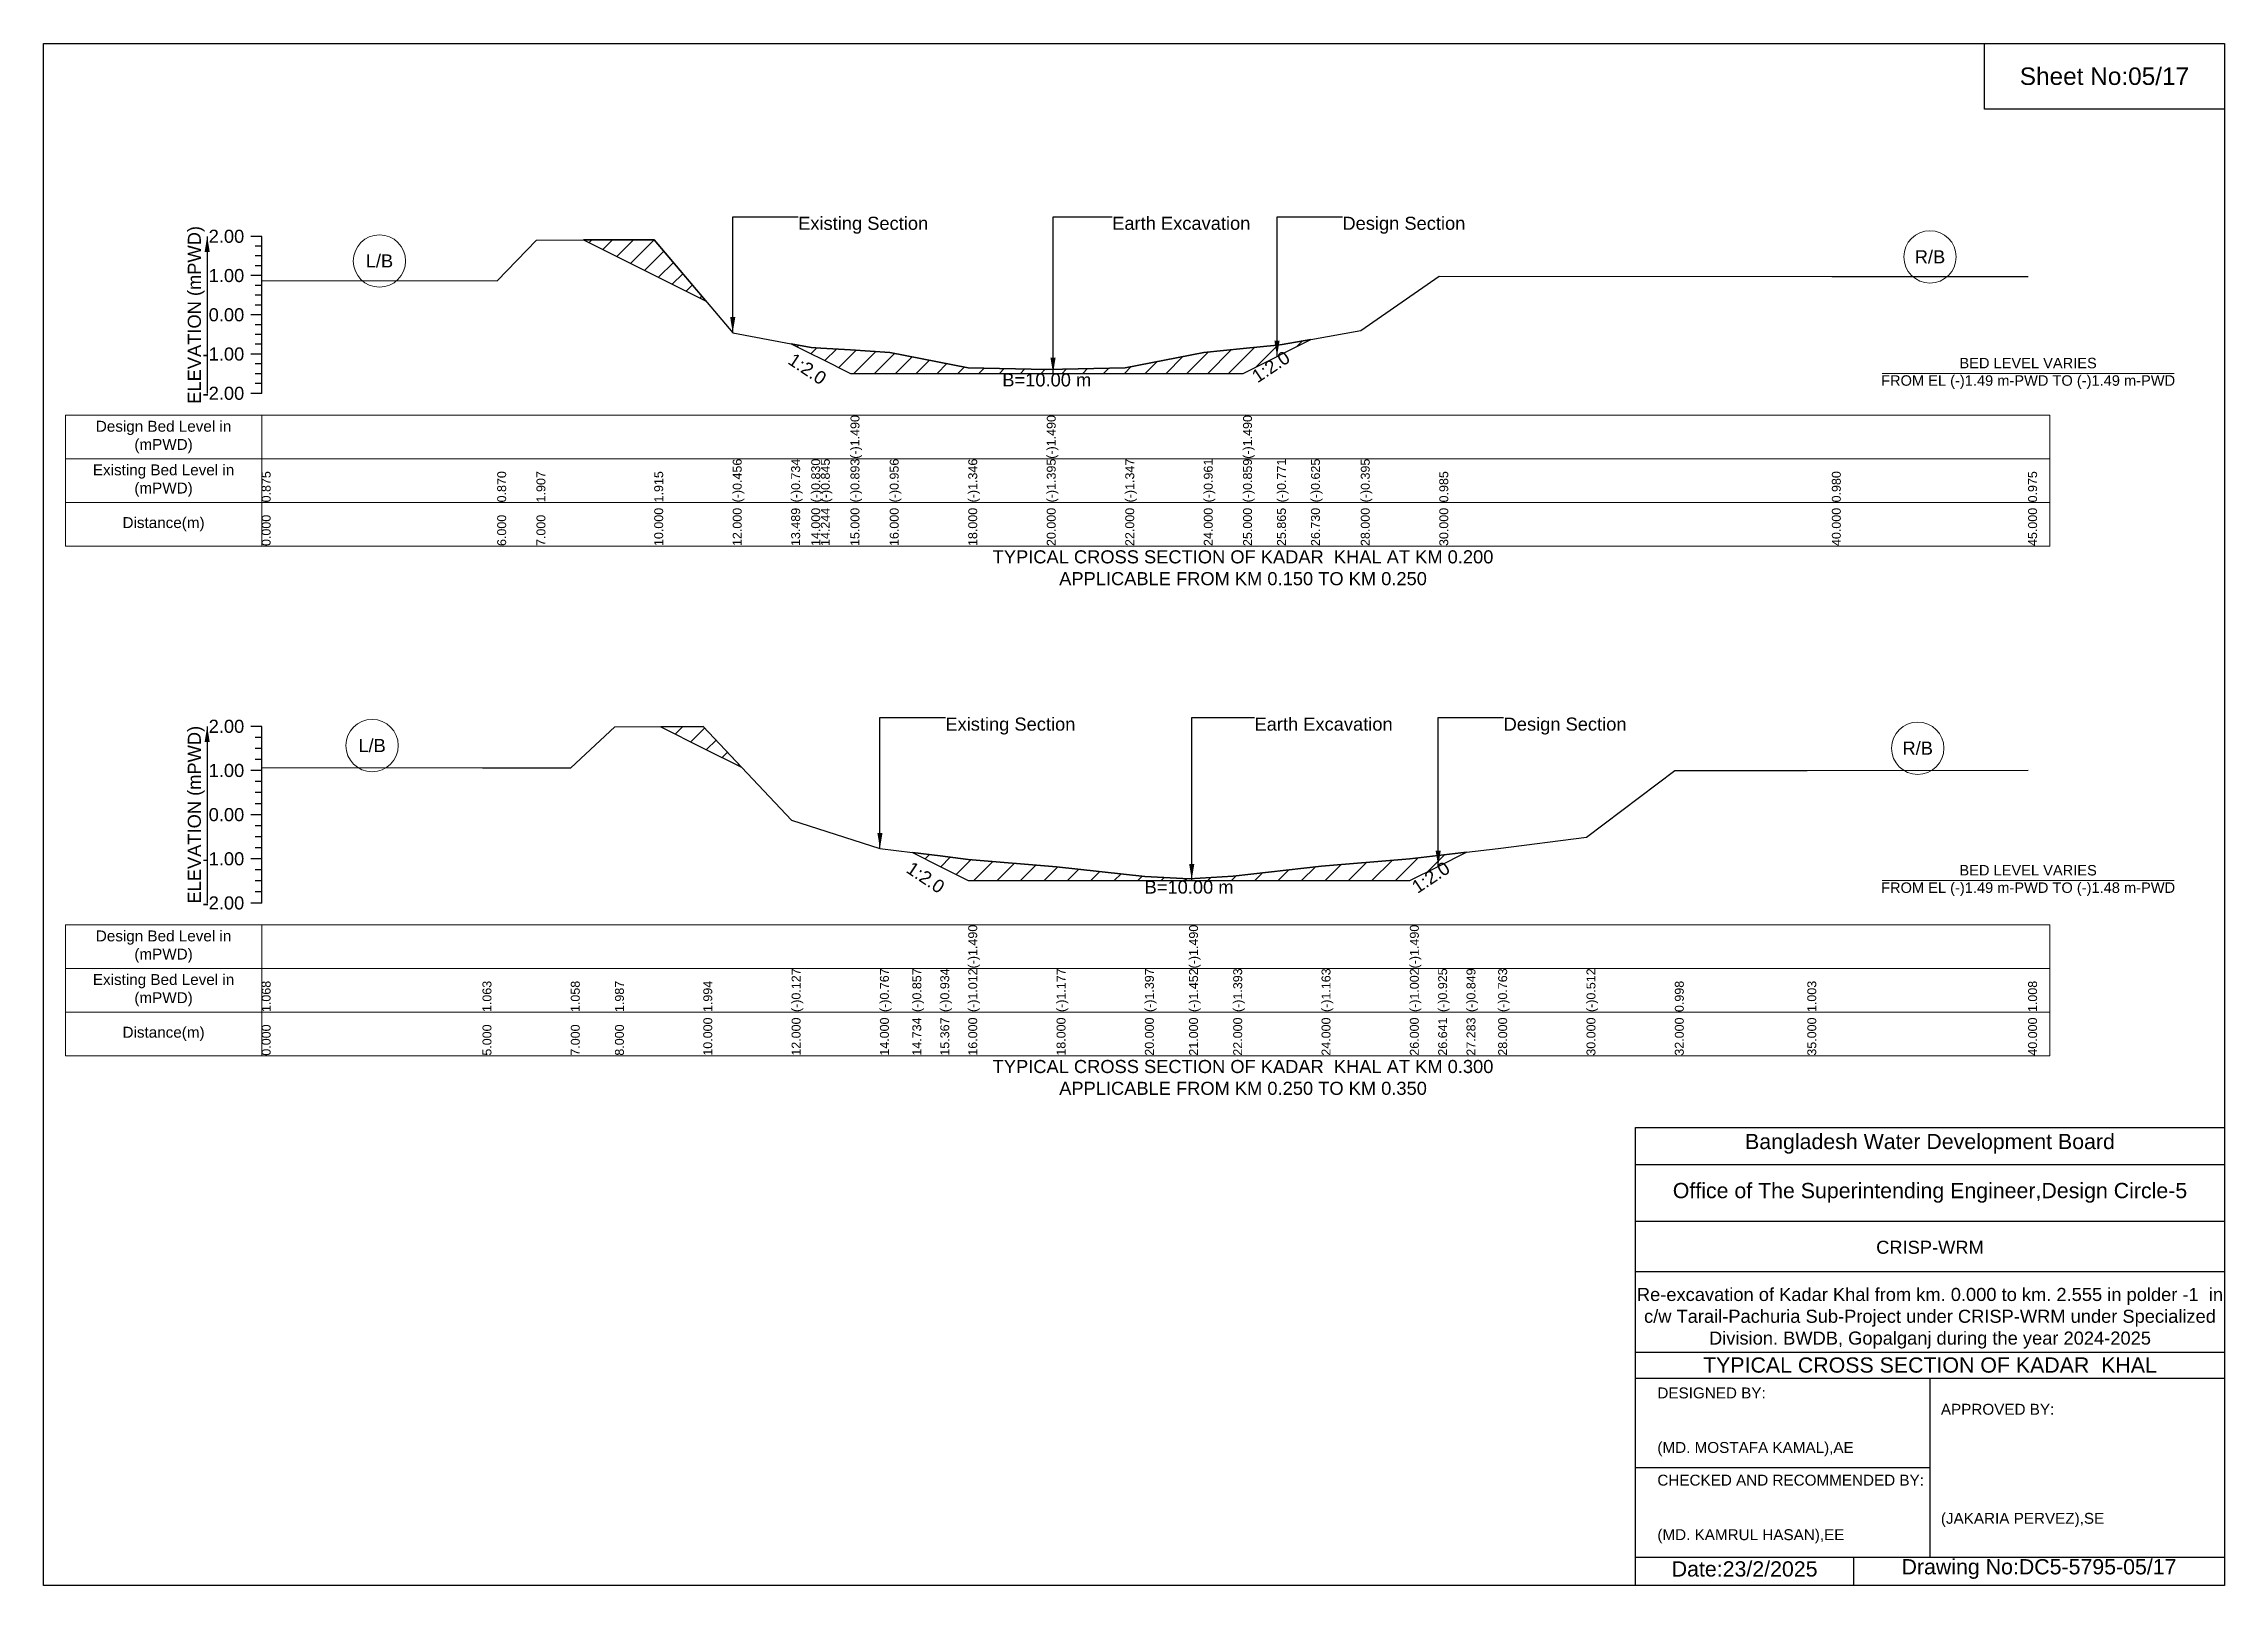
# Model space of a CAD drawing. Header units: inches. Extents: x 91000 to 278000, y -13885 to 0.
# Drawn here: x 140000 to 148000, y -5656 to 0 of the extents above; entities that cross this region are included whole.
import ezdxf

# ---------------------------------------------------------------- set-up
doc = ezdxf.new("R2010")
doc.units = ezdxf.units.IN
doc.header["$LTSCALE"] = 7
doc.header["$MEASUREMENT"] = 0
for name, color, linetype, lineweight in [('Cross section Data Border', 7, 'Continuous', 9), ('Cross Section Labels', 7, 'Continuous', 9), ('Existing_Bed_Level for Xsection', 7, 'Continuous', 25)]:
    doc.layers.add(name, color=color, linetype=linetype, lineweight=lineweight)
doc.styles.get("Standard").update_dxf_attribs({"font": 'arial.ttf'})
doc.dimstyles.get("Standard").update_dxf_attribs({"dimtxt": 0.18, "dimasz": 0.18, "dimexe": 0.18, "dimexo": 0.0625, "dimgap": 0.09, "dimtad": 0, "dimtih": 1, "dimtoh": 1, "dimdec": 4, "dimzin": 0, "dimdsep": 46, "dimtxsty": 'Standard', "dimcen": 0.09, "dimadec": 0, "dimazin": 0, "dimtfac": 1, "dimtdec": 4, "dimtofl": 0, "dimtmove": 0, "dimatfit": 3, "dimfxl": 1, "dimtolj": 1, "dimtzin": 0, "dimarcsym": 0})

msp = doc.modelspace()

# ---------------------------------------------------------------- texts
at = {"attachment_point": 5}
for s, insert, char_height in [('Sheet No:05/17', (147560, -120), 64), ('Bangladesh Water Development Board', (146920, -4036), 56), ('Office of The Superintending Engineer,Design Circle-5', (146920, -4216), 56)]:
    msp.add_mtext(s, dxfattribs=dict(at, insert=insert, char_height=char_height))
for s, insert, char_height, width, attachment_point in [('CRISP-WRM', (146920, -4416), 48, 2240, 5), ('Re-excavation of Kadar Khal from km. 0.000 to km. 2.555 in polder -1  in c/w Tarail-Pachuria Sub-Project under CRISP-WRM under Specialized Division. BWDB, Gopalganj during the year 2024-2025', (146920, -4676), 48, 2160, 5), ('TYPICAL CROSS SECTION OF KADAR  KHAL', (146920, -4848), 56, 2240, 5), ('DESIGNED BY:^J^J^J(MD. MOSTAFA KAMAL),AE', (145920, -5056), 40, 1120, 4), ('APPROVED BY:^J^J^J^J^J^J(JAKARIA PERVEZ),SE', (146960, -5216), 40, 1120, 4), ('CHECKED AND RECOMMENDED BY:^J^J^J(MD. KAMRUL HASAN),EE', (145920, -5376), 40, 1120, 4), ('Date:23/2/2025', (146240, -5596), 56, 1120, 5), ('Drawing No:DC5-5795-05/17', (147320, -5596), 56, 1760, 5)]:
    msp.add_mtext(s, dxfattribs=dict(insert=insert, char_height=char_height, width=width, attachment_point=attachment_point))
at = {"layer": 'Cross section Data Border', "char_height": 40, "width": 640, "attachment_point": 5}
for s, insert in [('Design Bed Level in (mPWD)', (140440, -1443.1)), ('Existing Bed Level in (mPWD)', (140440, -1603.1)), ('Distance(m)', (140440, -1763.1)), ('Design Bed Level in (mPWD)', (140440, -3312.8)), ('Existing Bed Level in (mPWD)', (140440, -3472.8)), ('Distance(m)', (140440, -3632.8))]:
    msp.add_mtext(s, dxfattribs=dict(at, insert=insert))
at = {"layer": 'Cross Section Labels'}
for s, insert, char_height, attachment_point in [('Existing Section', (142768, -635.1), 48, 1), ('Earth Excavation', (143920, -635.1), 48, 1), ('Design Section', (144764.6, -635.1), 48, 1), ('L/B', (141232, -797.5), 48, 5), ('R/B', (146920, -782.4), 48, 5), ('BED LEVEL VARIES ^JFROM EL (-)1.49 m-PWD TO (-)1.49 m-PWD', (147280, -1209.7), 38.4, 5), ('B=10.00 m', (143680, -1209.7), 48, 2), ('TYPICAL CROSS SECTION OF KADAR  KHAL AT KM 0.200^JAPPLICABLE FROM KM 0.150 TO KM 0.250', (144400, -1923.1), 48, 5), ('Existing Section', (143308, -2472.4), 48, 1), ('Earth Excavation', (144442, -2472.4), 48, 1), ('Design Section', (145355.9, -2472.4), 48, 1), ('L/B', (141205, -2575.2), 48, 5), ('R/B', (146875, -2584.9), 48, 5), ('BED LEVEL VARIES ^JFROM EL (-)1.49 m-PWD TO (-)1.48 m-PWD', (147280, -3070.2), 38.4, 5), ('B=10.00 m', (144202, -3070.2), 48, 2), ('TYPICAL CROSS SECTION OF KADAR  KHAL AT KM 0.300^JAPPLICABLE FROM KM 0.250 TO KM 0.350', (144400, -3792.8), 48, 5)]:
    msp.add_mtext(s, dxfattribs=dict(at, insert=insert, char_height=char_height, attachment_point=attachment_point))
at = {"layer": 'Cross Section Labels', "char_height": 48, "attachment_point": 2}
for insert, rotation in [((142815.2, -1173.3), 326.30993), ((144488.6, -1165.4), 33.69007), ((143248.9, -3039.1), 326.30993), ((145075.4, -3038.5), 33.69007)]:
    msp.add_mtext('1:2.0', dxfattribs=dict(at, insert=insert, rotation=rotation))
at = {"layer": 'Existing_Bed_Level for Xsection', "rotation": 90}
for s, insert, char_height, attachment_point in [('ELEVATION (mPWD)', (140560, -995.1), 48, 5), ('(-)1.490', (142960, -1523.1), 32.8, 1), ('(-)1.490', (143680, -1523.1), 32.8, 1), ('(-)1.490', (144400, -1523.1), 32.8, 1), ('0.875', (140800, -1683.1), 32.8, 1), ('0.870', (141664, -1683.1), 32.8, 1), ('1.907', (141808, -1683.1), 32.8, 1), ('1.915', (142240, -1683.1), 32.8, 1), ('(-)0.456', (142528, -1683.1), 32.8, 1), ('(-)0.734', (142742.4, -1683.1), 32.8, 1), ('(-)0.830', (142816, -1683.1), 32.8, 1), ('(-)0.845', (142851.2, -1683.1), 32.8, 1), ('(-)0.893', (142960, -1683.1), 32.8, 1), ('(-)0.956', (143104, -1683.1), 32.8, 1), ('(-)1.346', (143392, -1683.1), 32.8, 1), ('(-)1.395', (143680, -1683.1), 32.8, 1), ('(-)1.347', (143968, -1683.1), 32.8, 1), ('(-)0.961', (144256, -1683.1), 32.8, 1), ('(-)0.859', (144400, -1683.1), 32.8, 1), ('(-)0.771', (144524.6, -1683.1), 32.8, 1), ('(-)0.625', (144649.2, -1683.1), 32.8, 1), ('(-)0.395', (144832, -1683.1), 32.8, 1), ('0.985', (145120, -1683.1), 32.8, 1), ('0.980', (146560, -1683.1), 32.8, 1), ('0.975', (147280, -1683.1), 32.8, 1), ('0.000', (140800, -1843.1), 32.8, 1), ('6.000', (141664, -1843.1), 32.8, 1), ('7.000', (141808, -1843.1), 32.8, 1), ('10.000', (142240, -1843.1), 32.8, 1), ('12.000', (142528, -1843.1), 32.8, 1), ('13.489', (142742.4, -1843.1), 32.8, 1), ('14.000', (142816, -1843.1), 32.8, 1), ('14.244', (142851.2, -1843.1), 32.8, 1), ('15.000', (142960, -1843.1), 32.8, 1), ('16.000', (143104, -1843.1), 32.8, 1), ('18.000', (143392, -1843.1), 32.8, 1), ('20.000', (143680, -1843.1), 32.8, 1), ('22.000', (143968, -1843.1), 32.8, 1), ('24.000', (144256, -1843.1), 32.8, 1), ('25.000', (144400, -1843.1), 32.8, 1), ('25.865', (144524.6, -1843.1), 32.8, 1), ('26.730', (144649.2, -1843.1), 32.8, 1), ('28.000', (144832, -1843.1), 32.8, 1), ('30.000', (145120, -1843.1), 32.8, 1), ('40.000', (146560, -1843.1), 32.8, 1), ('45.000', (147280, -1843.1), 32.8, 1), ('ELEVATION (mPWD)', (140560, -2828.8), 48, 5), ('(-)1.490', (143392, -3392.8), 32.8, 1), ('(-)1.490', (144202, -3392.8), 32.8, 1), ('(-)1.490', (145012, -3392.8), 32.8, 1), ('1.994', (142420, -3552.8), 32.8, 1), ('(-)0.127', (142744, -3552.8), 32.8, 1), ('(-)0.767', (143068, -3552.8), 32.8, 1), ('(-)0.857', (143186.9, -3552.8), 32.8, 1), ('(-)0.934', (143289.4, -3552.8), 32.8, 1), ('(-)1.012', (143392, -3552.8), 32.8, 1), ('(-)1.177', (143716, -3552.8), 32.8, 1), ('(-)1.397', (144040, -3552.8), 32.8, 1), ('(-)1.452', (144202, -3552.8), 32.8, 1), ('(-)1.393', (144364, -3552.8), 32.8, 1), ('(-)1.163', (144688, -3552.8), 32.8, 1), ('(-)1.002', (145012, -3552.8), 32.8, 1), ('(-)0.925', (145115.9, -3552.8), 32.8, 1), ('(-)0.849', (145219.8, -3552.8), 32.8, 1), ('(-)0.763', (145336, -3552.8), 32.8, 1), ('(-)0.512', (145660, -3552.8), 32.8, 1), ('1.068', (140800, -3552.8), 32.8, 1), ('1.063', (141610, -3552.8), 32.8, 1), ('1.058', (141934, -3552.8), 32.8, 1), ('1.987', (142096, -3552.8), 32.8, 1), ('0.998', (145984, -3552.8), 32.8, 1), ('1.003', (146470, -3552.8), 32.8, 1), ('1.008', (147280, -3552.8), 32.8, 1), ('0.000', (140800, -3712.8), 32.8, 1), ('5.000', (141610, -3712.8), 32.8, 1), ('7.000', (141934, -3712.8), 32.8, 1), ('8.000', (142096, -3712.8), 32.8, 1), ('10.000', (142420, -3712.8), 32.8, 1), ('12.000', (142744, -3712.8), 32.8, 1), ('14.000', (143068, -3712.8), 32.8, 1), ('14.734', (143186.9, -3712.8), 32.8, 1), ('15.367', (143289.4, -3712.8), 32.8, 1), ('16.000', (143392, -3712.8), 32.8, 1), ('18.000', (143716, -3712.8), 32.8, 1), ('20.000', (144040, -3712.8), 32.8, 1), ('21.000', (144202, -3712.8), 32.8, 1), ('22.000', (144364, -3712.8), 32.8, 1), ('24.000', (144688, -3712.8), 32.8, 1), ('26.000', (145012, -3712.8), 32.8, 1), ('26.641', (145115.9, -3712.8), 32.8, 1), ('27.283', (145219.8, -3712.8), 32.8, 1), ('28.000', (145336, -3712.8), 32.8, 1), ('30.000', (145660, -3712.8), 32.8, 1), ('32.000', (145984, -3712.8), 32.8, 1), ('35.000', (146470, -3712.8), 32.8, 1), ('40.000', (147280, -3712.8), 32.8, 1)]:
    msp.add_mtext(s, dxfattribs=dict(at, insert=insert, char_height=char_height, attachment_point=attachment_point))
at = {"layer": 'Existing_Bed_Level for Xsection', "char_height": 48, "attachment_point": 6}
for s, insert in [('2.00', (140736, -707.1)), ('1.00', (140736, -851.1)), ('0.00', (140736, -995.1)), ('-1.00', (140736, -1139.1)), ('-2.00', (140736, -1283.1)), ('2.00', (140736, -2504.8)), ('1.00', (140736, -2666.8)), ('0.00', (140736, -2828.8)), ('-1.00', (140736, -2990.8)), ('-2.00', (140736, -3152.8))]:
    msp.add_mtext(s, dxfattribs=dict(at, insert=insert))

# ---------------------------------------------------------------- hatches: boundary and pattern name
at = {"layer": 'Existing_Bed_Level for Xsection'}
h = msp.add_hatch(dxfattribs=at)
h.set_pattern_fill('ANSI31', color=256, scale=432, style=0)
h.paths.add_polyline_path([(141980.7, -720.1), (142240, -849.7), (142430.1, -944.7), (142240, -719.4)])
h = msp.add_hatch(dxfattribs=at)
h.set_pattern_fill('ANSI31', color=256, scale=432, style=0)
h.paths.add_polyline_path([(142742.4, -1100.9), (142816, -1137.7), (142851.2, -1155.3), (142960, -1209.7), (143104, -1209.7), (143392, -1209.7), (143680, -1209.7), (143968, -1209.7), (144256, -1209.7), (144400, -1209.7), (144524.6, -1147.4), (144544, -1137.7), (144649.2, -1085.1), (144544, -1104.1), (144524.6, -1106.1), (144400, -1118.8), (144256, -1133.5), (143968, -1189.1), (143680, -1196), (143392, -1188.9), (143104, -1132.8), (142960, -1123.7), (142851.2, -1116.9), (142816, -1114.6)])
h = msp.add_hatch(dxfattribs=at)
h.set_pattern_fill('ANSI31', color=256, scale=486, style=0)
h.paths.add_polyline_path([(142264.3, -2506.3), (142420, -2584.2), (142559.9, -2654.1), (142420, -2505.7)])
h = msp.add_hatch(dxfattribs=at)
h.set_pattern_fill('ANSI31', color=256, scale=486, style=0)
h.paths.add_polyline_path([(143186.9, -2967.6), (143289.4, -3018.9), (143392, -3070.2), (143716, -3070.2), (144040, -3070.2), (144202, -3070.2), (144364, -3070.2), (144688, -3070.2), (145012, -3070.2), (145115.9, -3018.2), (145219.8, -2966.3), (145115.9, -2978.7), (145012, -2991.1), (144688, -3017.2), (144364, -3054.4), (144202, -3064), (144040, -3055.1), (143716, -3019.4), (143392, -2992.7), (143289.4, -2980.2)])

# ---------------------------------------------------------------- linework, layer by layer
for points in [[(140000, 0), (148000, 0), (148000, -5656), (140000, -5656)], [(147120, 0), (148000, 0), (148000, -240), (147120, -240)]]:
    msp.add_lwpolyline(points, close=True)
for points in [[(145840, -5656), (145840, -3976), (148000, -3976)], [(145840, -4112), (148000, -4112)], [(145840, -4320), (148000, -4320)], [(145840, -4504), (148000, -4504)], [(145840, -4800), (148000, -4800)], [(145840, -4896), (148000, -4896)], [(146920, -4896), (146920, -5552)], [(145840, -5224), (146920, -5224)], [(145840, -5552), (148000, -5552)], [(146640, -5552), (146640, -5656)]]:
    msp.add_lwpolyline(points)
at = {"layer": 'Cross section Data Border'}
for points in [[(140080, -1363.1), (147360, -1363.1), (147360, -1843.1), (140080, -1843.1)], [(140080, -3232.8), (147360, -3232.8), (147360, -3712.8), (140080, -3712.8)]]:
    msp.add_lwpolyline(points, close=True, dxfattribs=at)
for points in [[(140800, -1363.1), (140800, -1843.1)], [(140080, -1523.1), (147360, -1523.1)], [(140080, -1683.1), (147360, -1683.1)], [(140800, -3232.8), (140800, -3712.8)], [(140080, -3392.8), (147360, -3392.8)], [(140080, -3552.8), (147360, -3552.8)]]:
    msp.add_lwpolyline(points, dxfattribs=at)
at = {"layer": 'Cross Section Labels'}
for points in [[(146744.2, -1209.7), (147815.8, -1209.7)], [(146744.2, -3070.2), (147815.8, -3070.2)]]:
    msp.add_lwpolyline(points, dxfattribs=at)
for centre in [(141232, -797.5), (146920, -782.4), (141205, -2575.2), (146875, -2584.9)]:
    msp.add_circle(centre, 96, dxfattribs=at)
at = {"layer": 'Existing_Bed_Level for Xsection'}
for points in [[(140800, -707.1), (140760, -707.1)], [(140800, -1283.1), (140800, -1139.1), (140800, -995.1), (140800, -851.1), (140800, -707.1)], [(140800, -869.1), (141664, -869.8), (141808, -720.5), (142240, -719.4), (142528, -1060.8), (142742.4, -1100.9), (142816, -1114.6), (142851.2, -1116.9), (142960, -1123.7), (142960, -1123.7), (143104, -1132.8), (143392, -1188.9), (143680, -1196), (143680, -1196), (143968, -1189.1), (144256, -1133.5), (144400, -1118.8), (144400, -1118.8), (144524.6, -1106.1), (144544, -1104.1), (144649.2, -1085.1), (144832, -1052), (145120, -853.3), (146560, -854), (147280, -854.7)], [(140800, -743.1), (140776, -743.1)], [(140800, -779.1), (140776, -779.1)], [(140800, -851.1), (140760, -851.1)], [(140800, -815.1), (140776, -815.1)], [(140800, -887.1), (140776, -887.1)], [(140800, -923.1), (140776, -923.1)], [(140800, -959.1), (140776, -959.1)], [(140800, -995.1), (140760, -995.1)], [(140800, -1031.1), (140776, -1031.1)], [(140800, -1067.1), (140776, -1067.1)], [(140800, -1103.1), (140776, -1103.1)], [(140800, -1139.1), (140760, -1139.1)], [(140800, -1175.1), (140776, -1175.1)], [(140800, -1211.1), (140776, -1211.1)], [(140800, -1247.1), (140776, -1247.1)], [(140800, -1283.1), (140760, -1283.1)], [(140800, -2504.8), (140760, -2504.8)], [(140800, -2545.3), (140776, -2545.3)], [(140800, -3152.8), (140800, -2990.8), (140800, -2828.8), (140800, -2666.8), (140800, -2504.8)], [(140800, -2655.8), (141610, -2656.6), (141934, -2657.4), (142096, -2506.9), (142420, -2505.7), (142744, -2849.3), (143068, -2953), (143186.9, -2967.6), (143289.4, -2980.2), (143392, -2992.7), (143392, -2992.7), (143716, -3019.4), (144040, -3055.1), (144202, -3064), (144202, -3064), (144364, -3054.4), (144688, -3017.2), (145012, -2991.1), (145012, -2991.1), (145115.9, -2978.7), (145219.8, -2966.3), (145336, -2952.4), (145660, -2911.7), (145984, -2667.1), (146470, -2666.3), (147280, -2665.5)], [(140800, -2585.8), (140776, -2585.8)], [(140800, -2626.3), (140776, -2626.3)], [(140800, -2666.8), (140760, -2666.8)], [(140800, -2707.3), (140776, -2707.3)], [(140800, -2747.8), (140776, -2747.8)], [(140800, -2788.3), (140776, -2788.3)], [(140800, -2828.8), (140760, -2828.8)], [(140800, -2869.3), (140776, -2869.3)], [(140800, -2909.8), (140776, -2909.8)], [(140800, -2950.3), (140776, -2950.3)], [(140800, -2990.8), (140760, -2990.8)], [(140800, -3031.3), (140776, -3031.3)], [(140800, -3071.8), (140776, -3071.8)], [(140800, -3112.3), (140776, -3112.3)], [(140800, -3152.8), (140760, -3152.8)]]:
    msp.add_lwpolyline(points, dxfattribs=at)
for points in [[(141980.7, -720.1), (142240, -849.7), (142430.1, -944.7), (142240, -719.4)], [(142742.4, -1100.9), (142742.4, -1100.9), (142816, -1137.7), (142851.2, -1155.3), (142960, -1209.7), (142960, -1209.7), (143104, -1209.7), (143392, -1209.7), (143680, -1209.7), (143680, -1209.7), (143968, -1209.7), (144256, -1209.7), (144400, -1209.7), (144400, -1209.7), (144524.6, -1147.4), (144544, -1137.7), (144649.2, -1085.1), (144544, -1104.1), (144524.6, -1106.1), (144400, -1118.8), (144400, -1118.8), (144256, -1133.5), (143968, -1189.1), (143680, -1196), (143680, -1196), (143392, -1188.9), (143104, -1132.8), (142960, -1123.7), (142960, -1123.7), (142851.2, -1116.9), (142816, -1114.6), (142742.4, -1100.9)], [(142264.3, -2506.3), (142420, -2584.2), (142559.9, -2654.1), (142420, -2505.7)], [(143186.9, -2967.6), (143289.4, -3018.9), (143392, -3070.2), (143392, -3070.2), (143716, -3070.2), (144040, -3070.2), (144202, -3070.2), (144202, -3070.2), (144364, -3070.2), (144688, -3070.2), (145012, -3070.2), (145012, -3070.2), (145115.9, -3018.2), (145219.8, -2966.3), (145115.9, -2978.7), (145012, -2991.1), (145012, -2991.1), (144688, -3017.2), (144364, -3054.4), (144202, -3064), (144202, -3064), (144040, -3055.1), (143716, -3019.4), (143392, -2992.7), (143392, -2992.7), (143289.4, -2980.2)]]:
    msp.add_lwpolyline(points, close=True, dxfattribs=at)

msp.set_redraw_order([(e.dxf.handle, doc.entitydb.next_handle()) for e in msp.query("TEXT MTEXT ATTDEF DIMENSION ARC_DIMENSION")])  # texts and dimensions are drawn at this point

# ---------------------------------------------------------------- leaders
at = {"layer": 'Cross Section Labels', "annotation_type": 0, "has_hookline": 1, "hookline_direction": 0}
for points, text_width in [([(142528, -1060.8), (142528, -635.1), (142767.9, -635.1)], 467.2), ([(143703, -1209.7), (143703, -635.1), (143919.9, -635.1)], 497), ([(144524.6, -1147.4), (144524.6, -635.1), (144764.5, -635.1)], 441.2), ([(143068, -2953), (143068, -2472.4), (143307.9, -2472.4)], 467.2), ([(144211.8, -3067.2), (144211.8, -2472.4), (144441.9, -2472.4)], 497), ([(145115.9, -3018.2), (145115.9, -2472.4), (145355.8, -2472.4)], 441.2)]:
    msp.add_leader(points, dimstyle='Standard', override={"dimasz": 57.6}, dxfattribs=dict(at, text_width=text_width))
at = {"layer": 'Existing_Bed_Level for Xsection'}
for points in [[(140600, -707.1), (140600, -1283.1)], [(140600, -2504.8), (140600, -3152.8)]]:
    msp.add_leader(points, dimstyle='Standard', override={"dimasz": 57.6}, dxfattribs=at)

doc.saveas('drawing.dxf')
